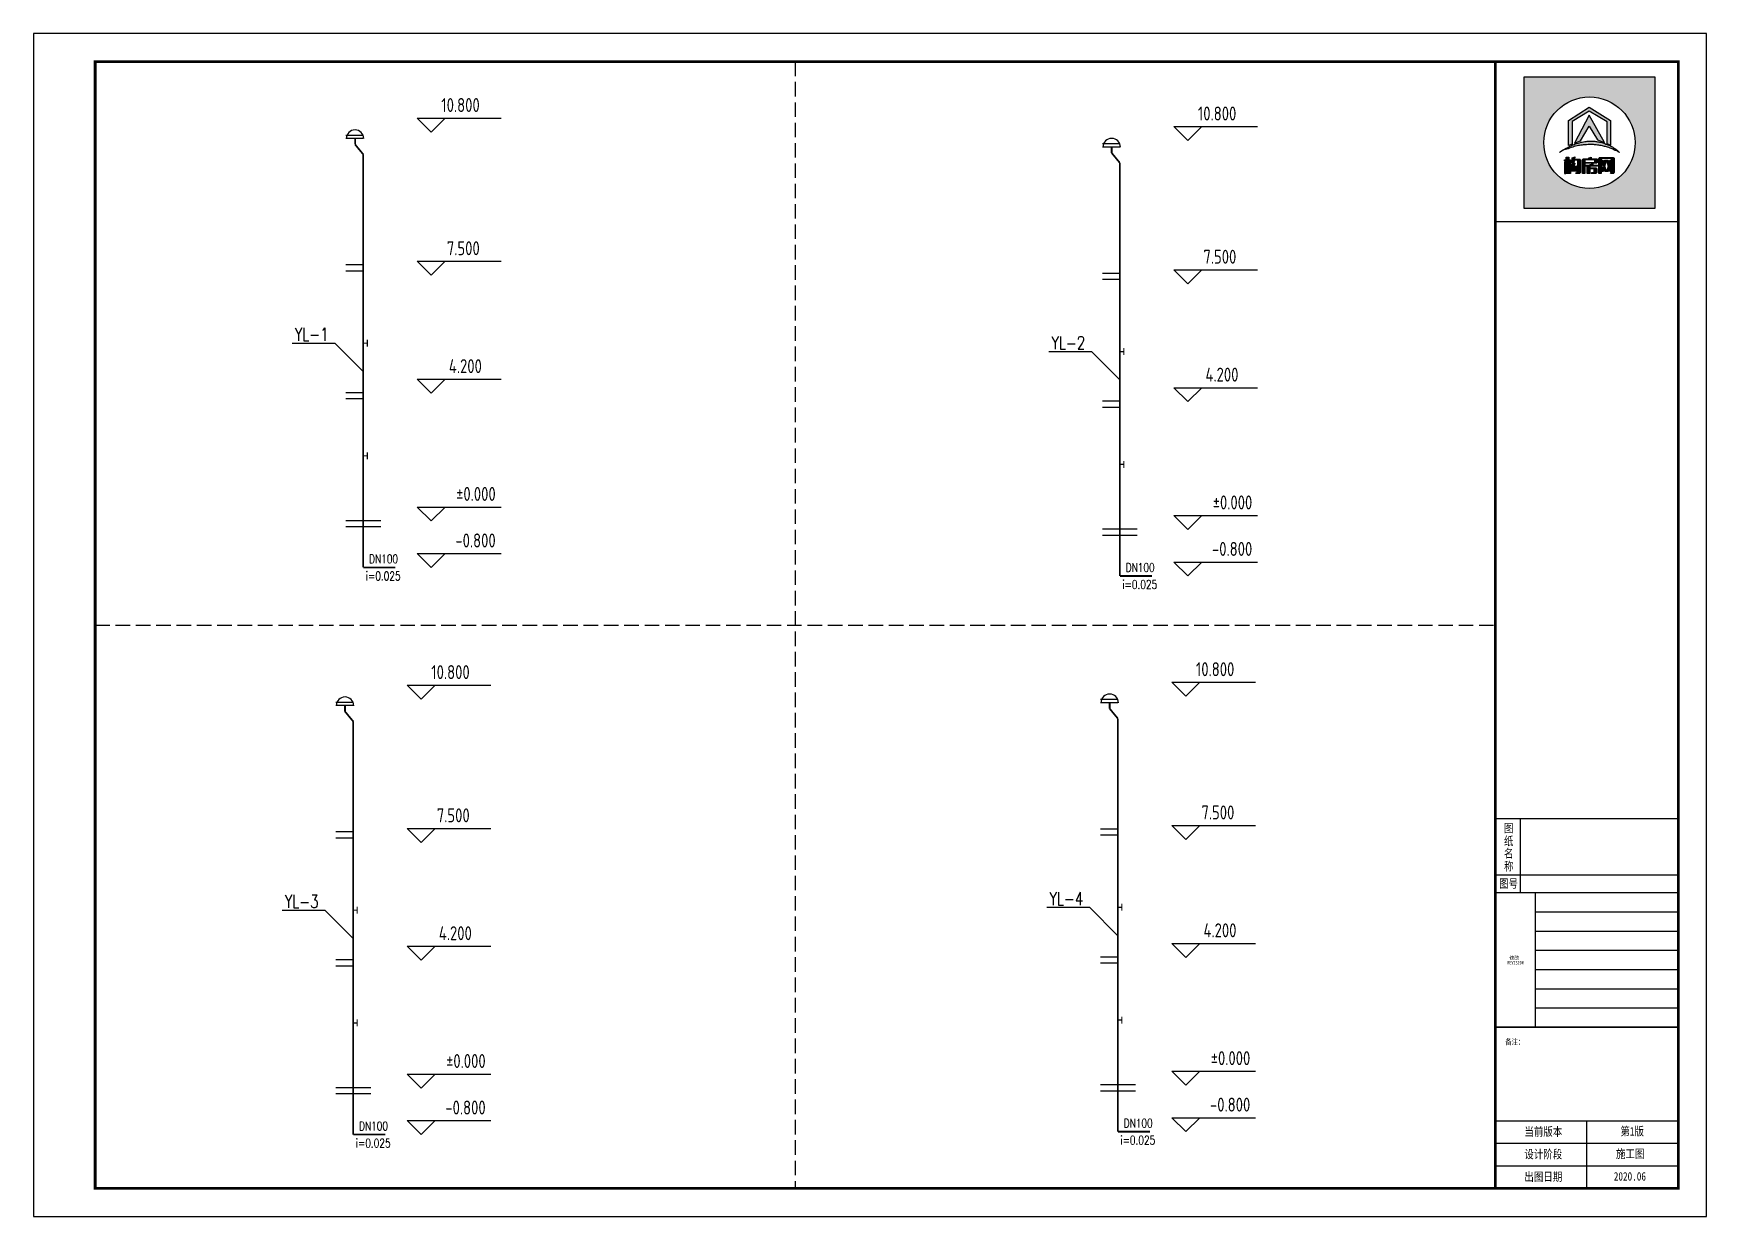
# Model space of a CAD drawing. Header units: millimetres. Extents: x -807114 to -50119, y -468455 to -61603.
# Drawn here: x -150857 to -122084, y -237099 to -216754 of the extents above; entities that cross this region are included whole.
import ezdxf
from ezdxf.enums import TextEntityAlignment as Align

# ---------------------------------------------------------------- set-up
doc = ezdxf.new("R2010")
doc.units = ezdxf.units.MM
doc.header["$LTSCALE"] = 1000
doc.linetypes.add('DASH', pattern=[0.35, 0.25, -0.1])
for name, color, linetype in [('DIM_ELEV', 3, 'Continuous'), ('PIPE-雨水', 4, 'DASH'), ('PUB_DIM', 3, 'Continuous'), ('PUB_TEXT', 3, 'Continuous'), ('PUB_TITLE', 4, 'Continuous'), ('TWT_TEXT', 7, 'Continuous'), ('VPIPE_DIM', 3, 'Continuous')]:
    doc.layers.add(name, color=color, linetype=linetype)
doc.styles.add('_TWT_SERIAL', font='COMPLEX', dxfattribs={"width": 0.8, "height": 3.5, "bigfont": 'HZTXT'})
doc.styles.add('DIM_FONT', font='tssdeng.shx', dxfattribs={"width": 0.7, "bigfont": 'tssdchn.shx'})
doc.styles.add('ZDBOX', font='simsun.ttc', dxfattribs={"width": 0.7})
doc.styles.add('宋体', font='simsun.ttc', dxfattribs={"width": 0.8})

msp = doc.modelspace()

# ---------------------------------------------------------------- texts
at = {"style": 'ZDBOX', "width": 0.8}
for s, height, p in [('图', 145.3, (-125485.7, -230418.5)), ('纸', 145.3, (-125485.7, -230637.7)), ('名', 145.3, (-125485.7, -230849.5)), ('称', 145.3, (-125485.7, -231072.3)), ('图号', 145.32, (-125488.6, -231372.1)), ('备注：', 96.88, (-125382.1, -234092.1))]:
    msp.add_text(s, height=height, dxfattribs=at).set_placement(p, align=Align.MIDDLE)
for s, p in [('当前版本', (-125216.6, -235711.9)), ('第1版', (-123564.8, -235705.3)), ('设计阶段', (-125216.6, -236099.5)), ('施工图', (-123640.7, -236092.8)), ('出图日期', (-125216.6, -236487)), ('2020.06', (-123678.6, -236480.3))]:
    msp.add_text(s, height=145.32, dxfattribs=at).set_placement(p)
at = {"layer": 'PUB_DIM', "style": 'DIM_FONT', "width": 0.8}
for s, p in [('10.800', (-143182.1, -218104.5)), ('10.800', (-130170.3, -218250.4)), ('7.500', (-143182.1, -220567.1)), ('7.500', (-130170.3, -220713)), ('4.200', (-143145.5, -222594.6)), ('4.200', (-130133.7, -222740.5)), ('%%p0.000', (-142907.8, -224792.3)), ('%%p0.000', (-129896, -224938.2)), ('-0.800', (-142907.8, -225592.3)), ('-0.800', (-129896, -225738.2)), ('10.800', (-130204.4, -227806.7)), ('10.800', (-143354.7, -227856.4)), ('7.500', (-143354.7, -230319)), ('7.500', (-130204.4, -230269.3)), ('4.200', (-143318.1, -232346.5)), ('4.200', (-130167.8, -232296.8)), ('%%p0.000', (-143080.4, -234544.2)), ('%%p0.000', (-129930.1, -234494.5)), ('-0.800', (-129930.1, -235294.5)), ('-0.800', (-143080.4, -235344.2))]:
    msp.add_text(s, height=240, dxfattribs=at).set_placement(p, align=Align.RIGHT)
at = {"layer": 'PUB_TEXT', "color": 8, "style": '宋体', "width": 0.7}
msp.add_text('REVISION', height=61.58, dxfattribs=at).set_placement((-125509.5, -232782.3), align=Align.BOTTOM_LEFT)
at = {"layer": 'PUB_TEXT', "color": 8, "style": '宋体'}
msp.add_text('修改', height=61.58, dxfattribs=at).set_placement((-125475.9, -232681.3))
at = {"layer": 'TWT_TEXT', "style": '_TWT_SERIAL', "width": 0.752941}
for s, height, p in [('YL-1', 223.12, (-146365.2, -222039.4)), ('YL-2', 223.12, (-133353.4, -222185.2)), ('DN100', 150, (-145084.9, -225865.4)), ('DN100', 150, (-132073.1, -226011.3)), ('i=0.025', 150, (-145143.6, -226158.7)), ('i=0.025', 150, (-132131.9, -226304.6)), ('YL-3', 223.12, (-146537.7, -231791.2)), ('YL-4', 223.12, (-133387.5, -231741.6)), ('DN100', 150, (-145257.5, -235617.3)), ('DN100', 150, (-132107.2, -235567.6)), ('i=0.025', 150, (-145316.2, -235910.6)), ('i=0.025', 150, (-132165.9, -235860.9))]:
    msp.add_text(s, height=height, dxfattribs=at).set_placement(p)

# ---------------------------------------------------------------- blocks, each defined once
blk = doc.blocks.new('sadasfafa')
h = blk.add_hatch(color=252)
h.dxf.hatch_style = 1
h.paths.add_polyline_path([(1853311, -2488040), (1853311, -2490368), (1855639, -2490368), (1855639, -2488040)])
h.paths.add_polyline_path([(1855286, -2489204, 1), (1853664, -2489204, 1)], flags=16)
edge = h.paths.add_edge_path(flags=0)
edge.add_spline(control_points=[(1853945, -2489376), (1853935, -2489385), (1854022, -2489327), (1854064, -2489324), (1854178, -2489280), (1854273, -2489257), (1854375, -2489242), (1854470, -2489236), (1854555, -2489239), (1854630, -2489250), (1854700, -2489259), (1854781, -2489280), (1854854, -2489303), (1854917, -2489335), (1854967, -2489354), (1854993, -2489368), (1855014, -2489382), (1854982, -2489354), (1854965, -2489332), (1854910, -2489297), (1854854, -2489260), (1854784, -2489234), (1854713, -2489206), (1854640, -2489189), (1854569, -2489179), (1854497, -2489176), (1854414, -2489178), (1854321, -2489198), (1854229, -2489222), (1854147, -2489257), (1854080, -2489292), (1854021, -2489325), (1853977, -2489352), (1853953, -2489369), (1853945, -2489376)], knot_values=[0, 0, 0, 0, 114.670179, 423.637006, 763.89867, 1083.683754, 1343.405239, 1688.07646, 1952.326814, 2113.699055, 2375.693807, 2595.188681, 2872.839541, 3068.155951, 3238.592156, 3348.056762, 3361.095167, 3431.805845, 3527.265261, 3733.200323, 3952.805082, 4160.23278, 4398.128766, 4650.488133, 4837.16968, 5050.428326, 5308.684497, 5588.159898, 5913.430939, 6163.12325, 6398.139207, 6601.625078, 6772.549769, 6871.149972, 6871.149972, 6871.149972, 6871.149972], degree=3, periodic=1)
h.paths.add_polyline_path([(1854530, -2489580), (1854534, -2489580), (1854534, -2489603), (1854618, -2489603), (1854618, -2489621), (1854481, -2489621), (1854481, -2489650), (1854589, -2489650), (1854599, -2489656), (1854606, -2489666), (1854606, -2489733), (1854600, -2489742), (1854590, -2489750), (1854506, -2489750), (1854514, -2489740), (1854518, -2489731), (1854552, -2489731), (1854558, -2489728), (1854560, -2489721), (1854560, -2489675), (1854558, -2489670), (1854553, -2489667), (1854481, -2489667), (1854481, -2489750), (1854436, -2489750), (1854436, -2489626), (1854433, -2489621), (1854406, -2489621), (1854406, -2489603), (1854488, -2489603), (1854488, -2489590)], flags=0)
h.paths.add_polyline_path([(1854486, -2489468), (1854506, -2489461), (1854506, -2489485), (1854510, -2489489), (1854601, -2489489), (1854609, -2489494), (1854615, -2489502), (1854615, -2489556), (1854607, -2489564), (1854599, -2489569), (1854401, -2489569), (1854394, -2489573), (1854394, -2489750), (1854349, -2489750), (1854349, -2489504), (1854355, -2489495), (1854367, -2489489), (1854462, -2489489), (1854462, -2489474)], flags=0)
h.paths.add_polyline_path([(1854394, -2489554), (1854394, -2489512), (1854404, -2489506), (1854562, -2489506), (1854570, -2489513), (1854570, -2489554)], flags=0)
h.paths.add_polyline_path([(1854214, -2489569), (1854203, -2489632), (1854193, -2489683), (1854194, -2489689), (1854218, -2489689), (1854220, -2489683), (1854214, -2489633), (1854254, -2489614), (1854263, -2489686), (1854263, -2489700), (1854255, -2489709), (1854159, -2489709), (1854150, -2489702), (1854148, -2489692), (1854173, -2489569)], flags=0)
h.paths.add_polyline_path([(1854187, -2489466), (1854213, -2489458), (1854207, -2489496), (1854296, -2489496), (1854305, -2489498), (1854312, -2489505), (1854314, -2489513), (1854314, -2489733), (1854310, -2489741), (1854301, -2489750), (1854231, -2489750), (1854238, -2489741), (1854243, -2489730), (1854261, -2489730), (1854268, -2489727), (1854270, -2489720), (1854270, -2489531), (1854270, -2489526), (1854267, -2489521), (1854260, -2489516), (1854202, -2489516), (1854201, -2489534), (1854196, -2489558), (1854150, -2489558), (1854159, -2489535), (1854165, -2489504), (1854167, -2489471)], flags=0)
h.paths.add_polyline_path([(1854140, -2489544), (1854140, -2489750), (1854114, -2489750), (1854114, -2489544)], flags=0)
h.paths.add_polyline_path([(1854056, -2489544), (1854053, -2489750), (1854031, -2489750), (1854031, -2489544)], flags=0)
h.paths.add_polyline_path([(1854107, -2489459), (1854107, -2489508), (1854139, -2489508), (1854139, -2489527), (1854107, -2489527), (1854107, -2489750), (1854062, -2489750), (1854062, -2489527), (1854029, -2489527), (1854029, -2489508), (1854062, -2489508), (1854062, -2489459)], flags=0)
h.paths.add_polyline_path([(1854209, -2489211), (1854471, -2488714), (1854743, -2489200), (1854618, -2489155), (1854470, -2488913), (1854318, -2489172)], flags=0)
h.paths.add_polyline_path([(1854102, -2488808), (1854470, -2488575), (1854848, -2488810), (1854848, -2489247), (1854790, -2489223), (1854790, -2488832), (1854471, -2488643), (1854168, -2488829), (1854168, -2489231), (1854102, -2489257)], flags=0)
h.paths.add_polyline_path([(1854685, -2489750), (1854641, -2489750), (1854641, -2489488), (1854641, -2489484), (1854646, -2489475), (1854656, -2489467), (1854898, -2489467), (1854907, -2489471), (1854916, -2489478), (1854916, -2489731), (1854908, -2489743), (1854902, -2489750), (1854847, -2489750), (1854858, -2489732), (1854866, -2489731), (1854869, -2489724), (1854869, -2489718), (1854867, -2489718), (1854836, -2489718), (1854826, -2489684), (1854814, -2489718), (1854746, -2489718), (1854736, -2489684), (1854722, -2489718), (1854689, -2489718), (1854689, -2489709), (1854691, -2489709), (1854720, -2489621), (1854685, -2489512)], flags=0)
h.paths.add_polyline_path([(1854779, -2489518), (1854809, -2489621), (1854781, -2489709), (1854777, -2489709), (1854750, -2489621), (1854775, -2489518)], flags=0)
h = blk.add_hatch(color=7)
h.dxf.hatch_style = 1
h.paths.add_polyline_path([(1854102, -2489257), (1854168, -2489231), (1854168, -2488829), (1854471, -2488643), (1854790, -2488832), (1854790, -2489223), (1854848, -2489247), (1854848, -2488810), (1854470, -2488575), (1854102, -2488808)])
h = blk.add_hatch(color=7)
h.dxf.hatch_style = 1
h.paths.add_polyline_path([(1854318, -2489172), (1854470, -2488913), (1854618, -2489155), (1854743, -2489200), (1854471, -2488714), (1854209, -2489211)])
h = blk.add_hatch(color=7)
h.dxf.hatch_style = 1
edge = h.paths.add_edge_path()
edge.add_spline(control_points=[(1853945, -2489376), (1853953, -2489369), (1853977, -2489352), (1854021, -2489325), (1854080, -2489292), (1854147, -2489257), (1854229, -2489222), (1854321, -2489198), (1854414, -2489178), (1854497, -2489176), (1854569, -2489179), (1854640, -2489189), (1854713, -2489206), (1854784, -2489234), (1854854, -2489260), (1854910, -2489297), (1854965, -2489332), (1854982, -2489354), (1855014, -2489382), (1854993, -2489368), (1854967, -2489354), (1854917, -2489335), (1854854, -2489303), (1854781, -2489280), (1854700, -2489259), (1854630, -2489250), (1854555, -2489239), (1854470, -2489236), (1854375, -2489242), (1854273, -2489257), (1854178, -2489280), (1854064, -2489324), (1854022, -2489327), (1853935, -2489385), (1853945, -2489376)], knot_values=[0, 0, 0, 0, 98.600203, 269.524894, 473.010766, 708.026723, 957.719033, 1282.990074, 1562.465475, 1820.721647, 2033.980292, 2220.661839, 2473.021206, 2710.917192, 2918.34489, 3137.949649, 3343.884711, 3439.344127, 3510.054805, 3523.09321, 3632.557816, 3802.994021, 3998.310431, 4275.961291, 4495.456165, 4757.450917, 4918.823158, 5183.073513, 5527.744733, 5787.466218, 6107.251302, 6447.512966, 6756.479793, 6871.149972, 6871.149972, 6871.149972, 6871.149972], degree=3, periodic=1)
h = blk.add_hatch(color=7)
h.dxf.hatch_style = 1
h.paths.add_polyline_path([(1854062, -2489459), (1854062, -2489508), (1854029, -2489508), (1854029, -2489527), (1854062, -2489527), (1854062, -2489750), (1854107, -2489750), (1854107, -2489527), (1854139, -2489527), (1854139, -2489508), (1854107, -2489508), (1854107, -2489459)])
h = blk.add_hatch(color=7)
h.dxf.hatch_style = 1
h.paths.add_polyline_path([(1854031, -2489544), (1854031, -2489750), (1854053, -2489750), (1854056, -2489544)])
h = blk.add_hatch(color=7)
h.dxf.hatch_style = 1
h.paths.add_polyline_path([(1854114, -2489544), (1854114, -2489750), (1854140, -2489750), (1854140, -2489544)])
h = blk.add_hatch(color=7)
h.dxf.hatch_style = 1
h.paths.add_polyline_path([(1854167, -2489471), (1854165, -2489504), (1854159, -2489535), (1854150, -2489558), (1854196, -2489558), (1854201, -2489534), (1854202, -2489516), (1854260, -2489516), (1854267, -2489521), (1854270, -2489526), (1854270, -2489531), (1854270, -2489720), (1854268, -2489727), (1854261, -2489730), (1854243, -2489730), (1854238, -2489741), (1854231, -2489750), (1854301, -2489750), (1854310, -2489741), (1854314, -2489733), (1854314, -2489513), (1854312, -2489505), (1854305, -2489498), (1854296, -2489496), (1854207, -2489496), (1854213, -2489458), (1854187, -2489466)])
h = blk.add_hatch(color=7)
h.dxf.hatch_style = 1
h.paths.add_polyline_path([(1854462, -2489474), (1854462, -2489489), (1854367, -2489489), (1854355, -2489495), (1854349, -2489504), (1854349, -2489750), (1854394, -2489750), (1854394, -2489573), (1854401, -2489569), (1854599, -2489569), (1854607, -2489564), (1854615, -2489556), (1854615, -2489502), (1854609, -2489494), (1854601, -2489489), (1854510, -2489489), (1854506, -2489485), (1854506, -2489461), (1854486, -2489468)])
h.paths.add_polyline_path([(1854394, -2489554), (1854394, -2489512), (1854404, -2489506), (1854562, -2489506), (1854570, -2489513), (1854570, -2489554)], flags=16)
h = blk.add_hatch(color=7)
h.dxf.hatch_style = 1
h.paths.add_polyline_path([(1854685, -2489512), (1854685, -2489493), (1854693, -2489483), (1854862, -2489483), (1854869, -2489491), (1854869, -2489724), (1854866, -2489731), (1854858, -2489732), (1854847, -2489750), (1854902, -2489750), (1854908, -2489743), (1854916, -2489731), (1854916, -2489478), (1854907, -2489471), (1854898, -2489467), (1854656, -2489467), (1854646, -2489475), (1854641, -2489484), (1854641, -2489488), (1854641, -2489750), (1854685, -2489750)])
h = blk.add_hatch(color=7)
h.dxf.hatch_style = 1
h.paths.add_polyline_path([(1854866, -2489709), (1854840, -2489621), (1854866, -2489512), (1854836, -2489512), (1854824, -2489558), (1854808, -2489512), (1854745, -2489512), (1854734, -2489557), (1854719, -2489512), (1854689, -2489512), (1854720, -2489621), (1854691, -2489709), (1854689, -2489709), (1854689, -2489710), (1854689, -2489718), (1854722, -2489718), (1854736, -2489684), (1854746, -2489718), (1854814, -2489718), (1854826, -2489684), (1854836, -2489718), (1854867, -2489718), (1854867, -2489709)])
h.paths.add_polyline_path([(1854779, -2489518), (1854809, -2489621), (1854781, -2489709), (1854777, -2489709), (1854750, -2489621), (1854775, -2489518)], flags=16)
h = blk.add_hatch(color=7)
h.dxf.hatch_style = 1
h.paths.add_polyline_path([(1854173, -2489569), (1854148, -2489692), (1854150, -2489702), (1854159, -2489709), (1854255, -2489709), (1854263, -2489700), (1854263, -2489686), (1854254, -2489614), (1854214, -2489633), (1854220, -2489683), (1854218, -2489689), (1854194, -2489689), (1854193, -2489683), (1854203, -2489632), (1854214, -2489569)])
h = blk.add_hatch(color=7)
h.dxf.hatch_style = 1
h.paths.add_polyline_path([(1854488, -2489590), (1854488, -2489603), (1854406, -2489603), (1854406, -2489621), (1854433, -2489621), (1854436, -2489626), (1854436, -2489750), (1854481, -2489750), (1854481, -2489667), (1854553, -2489667), (1854558, -2489670), (1854560, -2489675), (1854560, -2489721), (1854558, -2489728), (1854552, -2489731), (1854518, -2489731), (1854514, -2489740), (1854506, -2489750), (1854590, -2489750), (1854600, -2489742), (1854606, -2489733), (1854606, -2489666), (1854599, -2489656), (1854589, -2489650), (1854481, -2489650), (1854481, -2489621), (1854618, -2489621), (1854618, -2489603), (1854534, -2489603), (1854534, -2489580), (1854530, -2489580)])
for points in [[(1855639, -2488040), (1853311, -2488040), (1853311, -2490368), (1855639, -2490368)], [(1854102, -2489257), (1854102, -2488808), (1854470, -2488575), (1854848, -2488810), (1854848, -2489247), (1854790, -2489223), (1854790, -2488832), (1854471, -2488643), (1854168, -2488829), (1854168, -2489231)], [(1854209, -2489211), (1854318, -2489172), (1854470, -2488913), (1854618, -2489155), (1854743, -2489200), (1854471, -2488714)], [(1854062, -2489459), (1854107, -2489459), (1854107, -2489508), (1854139, -2489508), (1854139, -2489527), (1854107, -2489527), (1854107, -2489750), (1854062, -2489750), (1854062, -2489527), (1854029, -2489527), (1854029, -2489508), (1854062, -2489508)], [(1854056, -2489544), (1854031, -2489544), (1854031, -2489750), (1854053, -2489750)], [(1854114, -2489544), (1854140, -2489544), (1854140, -2489750), (1854114, -2489750)], [(1854462, -2489474), (1854486, -2489468), (1854506, -2489461), (1854506, -2489485), (1854510, -2489489), (1854601, -2489489), (1854609, -2489494), (1854615, -2489502), (1854615, -2489556), (1854607, -2489564), (1854599, -2489569), (1854401, -2489569), (1854394, -2489573), (1854394, -2489750), (1854349, -2489750), (1854349, -2489504), (1854355, -2489495), (1854367, -2489489), (1854462, -2489489)], [(1854394, -2489554), (1854570, -2489554), (1854570, -2489513), (1854562, -2489506), (1854404, -2489506), (1854394, -2489512)], [(1854641, -2489750), (1854641, -2489488), (1854641, -2489484), (1854646, -2489475), (1854656, -2489467), (1854898, -2489467), (1854907, -2489471), (1854916, -2489478), (1854916, -2489731), (1854908, -2489743), (1854902, -2489750), (1854847, -2489750), (1854858, -2489732), (1854866, -2489731), (1854869, -2489724), (1854869, -2489491), (1854862, -2489483), (1854693, -2489483), (1854685, -2489493), (1854685, -2489750)], [(1854775, -2489518), (1854779, -2489518), (1854809, -2489621), (1854781, -2489709), (1854777, -2489709), (1854750, -2489621)], [(1854488, -2489590), (1854530, -2489580), (1854534, -2489580), (1854534, -2489603), (1854618, -2489603), (1854618, -2489621), (1854481, -2489621), (1854481, -2489650), (1854589, -2489650), (1854599, -2489656), (1854606, -2489666), (1854606, -2489733), (1854600, -2489742), (1854590, -2489750), (1854506, -2489750), (1854514, -2489740), (1854518, -2489731), (1854552, -2489731), (1854558, -2489728), (1854560, -2489721), (1854560, -2489675), (1854558, -2489670), (1854553, -2489667), (1854481, -2489667), (1854481, -2489750), (1854436, -2489750), (1854436, -2489626), (1854433, -2489621), (1854406, -2489621), (1854406, -2489603), (1854488, -2489603)]]:
    blk.add_lwpolyline(points, close=True)
for points in [[(1854167, -2489471), (1854187, -2489466), (1854213, -2489458), (1854207, -2489496), (1854296, -2489496), (1854305, -2489498), (1854312, -2489505), (1854314, -2489513), (1854314, -2489733), (1854310, -2489741), (1854301, -2489750), (1854231, -2489750), (1854238, -2489741), (1854243, -2489730), (1854261, -2489730), (1854268, -2489727), (1854270, -2489720), (1854270, -2489531), (1854270, -2489526), (1854267, -2489521), (1854260, -2489516), (1854202, -2489516), (1854201, -2489534), (1854196, -2489558), (1854150, -2489558), (1854150, -2489558), (1854159, -2489535), (1854165, -2489504), (1854167, -2489471)], [(1854866, -2489709), (1854866, -2489709), (1854867, -2489709), (1854867, -2489718), (1854836, -2489718), (1854826, -2489684), (1854814, -2489718), (1854746, -2489718), (1854736, -2489684), (1854722, -2489718), (1854689, -2489718), (1854689, -2489710), (1854689, -2489709), (1854691, -2489709), (1854720, -2489621), (1854689, -2489512)], [(1854173, -2489569), (1854214, -2489569), (1854203, -2489632), (1854193, -2489683), (1854194, -2489689), (1854218, -2489689), (1854220, -2489683), (1854214, -2489633), (1854254, -2489614), (1854263, -2489686), (1854263, -2489700), (1854255, -2489709), (1854159, -2489709), (1854150, -2489702), (1854148, -2489692), (1854173, -2489569)]]:
    blk.add_lwpolyline(points)
at = {"color": 7}
blk.add_lwpolyline([(1854689, -2489512), (1854719, -2489512), (1854734, -2489557), (1854745, -2489512), (1854808, -2489512), (1854824, -2489558), (1854836, -2489512), (1854866, -2489512), (1854840, -2489621), (1854866, -2489709)], dxfattribs=at)
blk.add_circle((1854475, -2489204), 811)
at = {"start_tangent": (-0.74079, -0.671736), "end_tangent": (-0.74079, -0.671736)}
blk.add_spline([(1853945, -2489376), (1853977, -2489357), (1854071, -2489318), (1854178, -2489282), (1854280, -2489257), (1854365, -2489245), (1854479, -2489238), (1854566, -2489241), (1854619, -2489248), (1854704, -2489261), (1854775, -2489279), (1854861, -2489308), (1854920, -2489335), (1854972, -2489357), (1855003, -2489375), (1855007, -2489377), (1854990, -2489361), (1854968, -2489339), (1854913, -2489299), (1854851, -2489261), (1854787, -2489235), (1854714, -2489208), (1854633, -2489189), (1854572, -2489180), (1854501, -2489177), (1854416, -2489181), (1854326, -2489198), (1854222, -2489227), (1854146, -2489259), (1854077, -2489294), (1854019, -2489327), (1853971, -2489357), (1853945, -2489376)], degree=3, dxfattribs=at)

# ---------------------------------------------------------------- linework, layer by layer
for p, q in [((-125280.8, -231528), (-125280.8, -230256.5)), ((-125716.8, -231225.3), (-122568.1, -231225.3))]:
    msp.add_line(p, q)
at = {"const_width": 24.2}
for points in [[(-125716.8, -219990), (-122568.1, -219990)], [(-125716.8, -230256.5), (-122568.1, -230256.5)], [(-125716.8, -231528), (-122568.1, -231528)], [(-125716.8, -233842.5), (-122568.1, -233842.5)]]:
    msp.add_lwpolyline(points, dxfattribs=at)
at = {"layer": 'DIM_ELEV'}
for p, q in [((-144016.3, -218449.2), (-144256.3, -218209.2)), ((-144256.3, -218209.2), (-142816.3, -218209.2)), ((-144016.3, -218449.2), (-143776.3, -218209.2)), ((-131004.5, -218595.1), (-131244.5, -218355.1)), ((-131244.5, -218355.1), (-129804.5, -218355.1)), ((-131004.5, -218595.1), (-130764.5, -218355.1)), ((-144016.3, -220911.8), (-144256.3, -220671.8)), ((-144256.3, -220671.8), (-142816.3, -220671.8)), ((-144016.3, -220911.8), (-143776.3, -220671.8)), ((-131004.5, -221057.7), (-131244.5, -220817.7)), ((-131244.5, -220817.7), (-129804.5, -220817.7)), ((-131004.5, -221057.7), (-130764.5, -220817.7)), ((-144016.3, -222939.3), (-144256.3, -222699.3)), ((-144256.3, -222699.3), (-142816.3, -222699.3)), ((-144016.3, -222939.3), (-143776.3, -222699.3)), ((-131004.5, -223085.2), (-131244.5, -222845.2)), ((-131244.5, -222845.2), (-129804.5, -222845.2)), ((-131004.5, -223085.2), (-130764.5, -222845.2)), ((-144016.3, -225137), (-144256.3, -224897)), ((-144256.3, -224897), (-142816.3, -224897)), ((-144016.3, -225137), (-143776.3, -224897)), ((-131004.5, -225282.9), (-131244.5, -225042.9)), ((-131244.5, -225042.9), (-129804.5, -225042.9)), ((-131004.5, -225282.9), (-130764.5, -225042.9)), ((-144016.3, -225937), (-144256.3, -225697)), ((-144256.3, -225697), (-142816.3, -225697)), ((-144016.3, -225937), (-143776.3, -225697)), ((-131004.5, -226082.9), (-131244.5, -225842.9)), ((-131244.5, -225842.9), (-129804.5, -225842.9)), ((-131004.5, -226082.9), (-130764.5, -225842.9)), ((-144188.9, -228201.1), (-144428.9, -227961.1)), ((-144428.9, -227961.1), (-142988.9, -227961.1)), ((-144188.9, -228201.1), (-143948.9, -227961.1)), ((-131038.6, -228151.4), (-131278.6, -227911.4)), ((-131278.6, -227911.4), (-129838.6, -227911.4)), ((-131038.6, -228151.4), (-130798.6, -227911.4)), ((-144188.9, -230663.7), (-144428.9, -230423.7)), ((-144428.9, -230423.7), (-142988.9, -230423.7)), ((-144188.9, -230663.7), (-143948.9, -230423.7)), ((-131038.6, -230614), (-131278.6, -230374)), ((-131278.6, -230374), (-129838.6, -230374)), ((-131038.6, -230614), (-130798.6, -230374)), ((-144188.9, -232691.2), (-144428.9, -232451.2)), ((-144428.9, -232451.2), (-142988.9, -232451.2)), ((-144188.9, -232691.2), (-143948.9, -232451.2)), ((-131038.6, -232641.5), (-131278.6, -232401.5)), ((-131278.6, -232401.5), (-129838.6, -232401.5)), ((-131038.6, -232641.5), (-130798.6, -232401.5)), ((-144188.9, -234888.9), (-144428.9, -234648.9)), ((-144428.9, -234648.9), (-142988.9, -234648.9)), ((-144188.9, -234888.9), (-143948.9, -234648.9)), ((-131038.6, -234839.2), (-131278.6, -234599.2)), ((-131278.6, -234599.2), (-129838.6, -234599.2)), ((-131038.6, -234839.2), (-130798.6, -234599.2)), ((-144188.9, -235688.9), (-144428.9, -235448.9)), ((-144428.9, -235448.9), (-142988.9, -235448.9)), ((-144188.9, -235688.9), (-143948.9, -235448.9)), ((-131038.6, -235639.2), (-131278.6, -235399.2)), ((-131278.6, -235399.2), (-129838.6, -235399.2)), ((-131038.6, -235639.2), (-130798.6, -235399.2))]:
    msp.add_line(p, q, dxfattribs=at)
at = {"layer": 'PIPE-雨水', "color": 8}
for p, q in [((-137756.3, -217238.1), (-137756.3, -236614.3)), ((-149795.8, -226926.2), (-125716.8, -226926.2))]:
    msp.add_line(p, q, dxfattribs=at)
at = {"layer": 'PIPE-雨水', "color": 0, "linetype": 'ByBlock'}
for p, q in [((-145185.1, -218506.2), (-145485.1, -218506.2)), ((-145185.1, -218561.2), (-145485.1, -218561.2)), ((-132173.3, -218652.1), (-132473.3, -218652.1)), ((-132173.3, -218707), (-132473.3, -218707)), ((-145185.1, -220733.7), (-145485.1, -220733.7)), ((-145485.1, -220833.7), (-145185.1, -220833.7)), ((-132173.3, -220879.5), (-132473.3, -220879.5)), ((-132473.3, -220979.5), (-132173.3, -220979.5)), ((-145185.1, -222933.7), (-145485.1, -222933.7)), ((-145485.1, -223033.7), (-145185.1, -223033.7)), ((-132173.3, -223079.5), (-132473.3, -223079.5)), ((-132473.3, -223179.5), (-132173.3, -223179.5)), ((-144885.1, -225133.7), (-145485.1, -225133.7)), ((-145485.1, -225233.7), (-144885.1, -225233.7)), ((-131873.3, -225279.5), (-132473.3, -225279.5)), ((-132473.3, -225379.5), (-131873.3, -225379.5)), ((-145357.6, -228258.1), (-145657.6, -228258.1)), ((-145357.6, -228313), (-145657.6, -228313)), ((-132207.3, -228208.4), (-132507.3, -228208.4)), ((-132207.3, -228263.3), (-132507.3, -228263.3)), ((-132207.3, -230435.8), (-132507.3, -230435.8)), ((-145357.6, -230485.5), (-145657.6, -230485.5)), ((-145657.6, -230585.5), (-145357.6, -230585.5)), ((-132507.3, -230535.8), (-132207.3, -230535.8)), ((-145357.6, -232685.5), (-145657.6, -232685.5)), ((-132207.3, -232635.8), (-132507.3, -232635.8)), ((-132507.3, -232735.8), (-132207.3, -232735.8)), ((-145657.6, -232785.5), (-145357.6, -232785.5)), ((-145057.6, -234885.5), (-145657.6, -234885.5)), ((-145657.6, -234985.5), (-145057.6, -234985.5)), ((-131907.3, -234835.8), (-132507.3, -234835.8)), ((-132507.3, -234935.8), (-131907.3, -234935.8))]:
    msp.add_line(p, q, dxfattribs=at)
at = {"layer": 'PIPE-雨水'}
for points, const_width in [([(-145326.5, -218562.2), (-145326.5, -218662.2)], 30), ([(-145185.1, -218833.7), (-145326.5, -218662.2)], 30), ([(-145185.1, -220733.7), (-145185.1, -218833.7)], 30), ([(-132314.7, -218708.1), (-132314.7, -218808.1)], 30), ([(-132173.3, -218979.5), (-132314.7, -218808.1)], 30), ([(-132173.3, -220879.5), (-132173.3, -218979.5)], 30), ([(-145185.1, -225133.7), (-145185.1, -220733.7)], 30), ([(-132173.3, -225279.5), (-132173.3, -220879.5)], 30), ([(-145196.4, -222078.5), (-145116.4, -222078.5)], 20), ([(-145116.4, -222018.5), (-145116.4, -222138.5)], 20), ([(-132184.6, -222224.4), (-132104.6, -222224.4)], 20), ([(-132104.6, -222164.4), (-132104.6, -222284.4)], 20), ([(-145196.4, -224018.1), (-145116.4, -224018.1)], 20), ([(-145116.4, -223958.1), (-145116.4, -224078.1)], 20), ([(-132104.6, -224104), (-132104.6, -224224)], 20), ([(-132184.6, -224164), (-132104.6, -224164)], 20), ([(-145185.1, -225937), (-145185.1, -225133.7)], 30), ([(-132173.3, -226082.9), (-132173.3, -225279.5)], 30), ([(-145185, -225937), (-144635, -225937)], 30), ([(-132173.2, -226082.9), (-131623.2, -226082.9)], 30), ([(-145499, -228314.1), (-145499, -228414.1)], 30), ([(-145357.6, -228585.5), (-145499, -228414.1)], 30), ([(-132348.8, -228264.4), (-132348.8, -228364.4)], 30), ([(-132207.3, -228535.8), (-132348.8, -228364.4)], 30), ([(-145357.6, -230485.5), (-145357.6, -228585.5)], 30), ([(-132207.3, -230435.8), (-132207.3, -228535.8)], 30), ([(-145357.6, -234885.5), (-145357.6, -230485.5)], 30), ([(-132207.3, -234835.8), (-132207.3, -230435.8)], 30), ([(-145368.9, -231830.4), (-145288.9, -231830.4)], 20), ([(-145288.9, -231770.4), (-145288.9, -231890.4)], 20), ([(-132218.7, -231780.7), (-132138.7, -231780.7)], 20), ([(-132138.7, -231720.7), (-132138.7, -231840.7)], 20), ([(-145368.9, -233770), (-145288.9, -233770)], 20), ([(-145288.9, -233710), (-145288.9, -233830)], 20), ([(-132218.7, -233720.3), (-132138.7, -233720.3)], 20), ([(-132138.7, -233660.3), (-132138.7, -233780.3)], 20), ([(-145357.6, -235688.9), (-145357.6, -234885.5)], 30), ([(-132207.3, -235639.2), (-132207.3, -234835.8)], 30), ([(-132207.3, -235639.2), (-131657.3, -235639.2)], 30), ([(-145357.6, -235688.9), (-144807.6, -235688.9)], 30)]:
    msp.add_lwpolyline(points, dxfattribs=dict(at, const_width=const_width))
at = {"layer": 'PIPE-雨水', "linetype": 'ByBlock'}
for centre in [(-145326.5, -218562.2), (-132314.7, -218708.1), (-145499, -228314.1), (-132348.8, -228264.4)]:
    msp.add_arc(centre, 150, 0, 180, dxfattribs=at)
at = {"layer": 'PUB_TITLE'}
for p, q in [((-125716.8, -235451.7), (-122568.1, -235451.7)), ((-124142.4, -236614.3), (-124142.4, -235451.7)), ((-125716.8, -235839.2), (-122568.1, -235839.2)), ((-125716.8, -236226.8), (-122568.1, -236226.8))]:
    msp.add_line(p, q, dxfattribs=at)
for points in [[(-150857.4, -237098.7), (-122083.7, -237098.7), (-122083.7, -216753.7), (-150857.4, -216753.7)], [(-149795.8, -236614.3), (-122568.1, -236614.3), (-122568.1, -217238.1), (-149795.8, -217238.1)]]:
    msp.add_lwpolyline(points, close=True, dxfattribs=at)
at = {"layer": 'PUB_TITLE', "const_width": 48.4}
msp.add_lwpolyline([(-149795.8, -236614.3), (-122568.1, -236614.3), (-122568.1, -217238.1), (-149795.8, -217238.1)], close=True, dxfattribs=at)
msp.add_lwpolyline([(-125716.8, -236614.3), (-125716.8, -217238.1)], dxfattribs=at)
at = {"layer": 'PUB_TITLE'}
msp.add_lwpolyline([(-125716.8, -233842.5), (-122568.1, -233842.5)], dxfattribs=at)
for points in [[(-125031.7, -231528), (-125031.7, -231528), (-125031.7, -233828), (-125031.7, -233828)], [(-125031.7, -231858.7), (-125031.7, -231858.7), (-123196.8, -231858.7), (-122568.1, -231858.7)], [(-125031.7, -232189.3), (-125031.7, -232189.3), (-123196.8, -232189.3), (-122568.1, -232189.3)], [(-125031.7, -232520), (-125031.7, -232520), (-123196.8, -232520), (-122568.1, -232520)], [(-125031.7, -232850.6), (-125031.7, -232850.6), (-123196.8, -232850.6), (-122568.1, -232850.6)], [(-125031.7, -233181.2), (-125031.7, -233181.2), (-123196.8, -233181.2), (-122568.1, -233181.2)], [(-125031.7, -233511.9), (-125031.7, -233511.9), (-123196.8, -233511.9), (-122568.1, -233511.9)]]:
    msp.add_open_spline(points, degree=3, dxfattribs=at)
at = {"layer": 'VPIPE_DIM'}
for p, q in [((-146409, -222076.9), (-145675.1, -222076.9)), ((-145185.1, -222566.9), (-145675.1, -222076.9)), ((-133397.3, -222222.7), (-132663.3, -222222.7)), ((-132173.3, -222712.7), (-132663.3, -222222.7)), ((-146581.6, -231828.7), (-145847.6, -231828.7)), ((-145357.6, -232318.7), (-145847.6, -231828.7)), ((-133431.3, -231779.1), (-132697.3, -231779.1)), ((-132207.3, -232269.1), (-132697.3, -231779.1))]:
    msp.add_line(p, q, dxfattribs=at)

# ---------------------------------------------------------------- block references
at = {"xscale": 0.9684262748160002, "yscale": 0.9684262748160002, "zscale": 0.9684262748160002}
msp.add_blockref('sadasfafa', (-1920019.6, 2191979), dxfattribs=at)

msp.set_redraw_order([(e.dxf.handle, doc.entitydb.next_handle()) for e in msp.query("TEXT MTEXT ATTDEF DIMENSION ARC_DIMENSION")])  # texts and dimensions are drawn at this point

doc.saveas('drawing.dxf')
